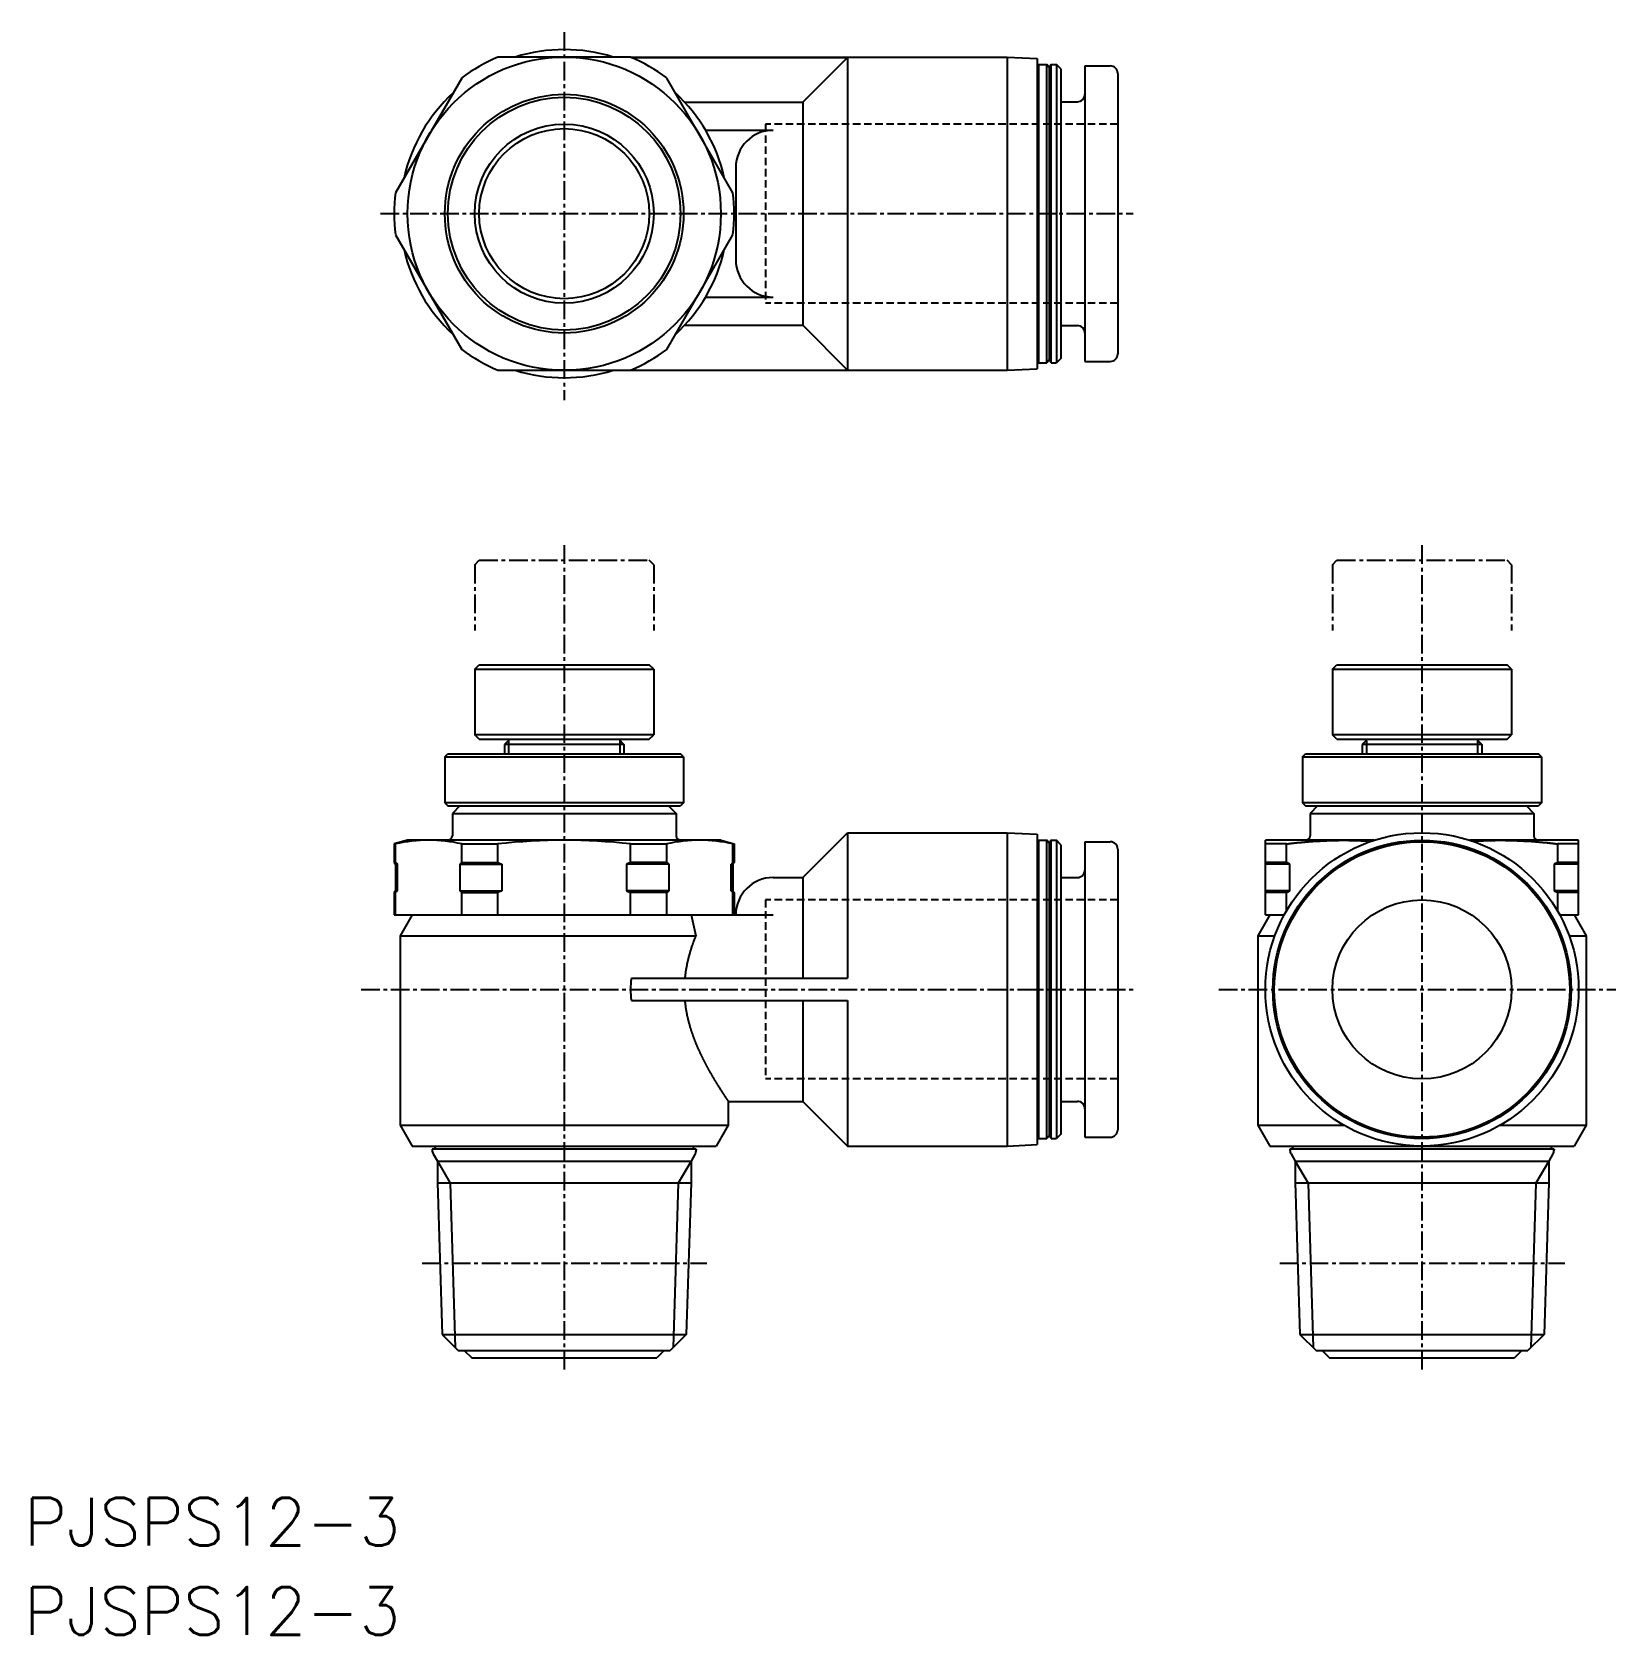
# Model space of a CAD drawing. Extents: x 7 to 113, y -17 to 91.
import ezdxf

# ---------------------------------------------------------------- set-up
doc = ezdxf.new("R2010")
doc.units = 0
doc.linetypes.add('CENTER', pattern=[2, 1.25, -0.25, 0.25, -0.25])
doc.linetypes.add('DASHED', pattern=[0.75, 0.5, -0.25])
doc.layers.get('0').update_dxf_attribs({"linetype": 'CONTINUOUS'})
doc.layers.add('CENTER', color=1, linetype='CENTER')
doc.styles.get("Standard").update_dxf_attribs({"font": 'txt.shx'})

msp = doc.modelspace()

# ---------------------------------------------------------------- texts
at = {"color": 7, "linetype": 'CONTINUOUS'}
for p in [(6.26, -10.74), (6.26, -16.72)]:
    msp.add_text('PJSPS12-3', height=3.2, dxfattribs=at).set_placement(p)

# ---------------------------------------------------------------- linework, layer by layer
at = {"color": 7, "linetype": 'CONTINUOUS'}
for p, q in [((46.92, 89.04), (38.04, 89.04)), ((46.92, 89.04), (72.18, 89.04)), ((46.98, 89.01), (61.48, 89.01)), ((58.48, 86.01), (61.48, 89.01)), ((61.48, 89.01), (61.48, 68.06)), ((72.18, 89.04), (74.18, 88.94)), ((72.18, 89.04), (72.18, 68.04)), ((74.18, 88.94), (74.18, 68.14)), ((74.28, 88.54), (74.18, 88.44)), ((74.28, 88.54), (74.83, 88.54)), ((74.28, 88.54), (74.28, 68.54)), ((74.98, 88.34), (74.83, 88.54)), ((74.83, 68.54), (74.83, 88.54)), ((75.13, 88.54), (74.98, 88.34)), ((74.98, 88.34), (74.98, 68.74)), ((75.13, 88.54), (75.48, 88.54)), ((75.13, 68.54), (75.13, 88.54)), ((75.78, 88.24), (75.48, 88.54)), ((75.48, 88.54), (75.48, 68.54)), ((75.78, 88.24), (75.78, 68.84)), ((77.38, 88.44), (77.38, 68.64)), ((77.38, 88.44), (79.08, 88.44)), ((35.61, 87.63), (31.17, 79.94)), ((53.79, 79.94), (49.35, 87.63)), ((79.58, 87.94), (79.58, 69.14)), ((50.55, 86.01), (58.48, 86.01)), ((58.48, 86.04), (58.48, 71.06)), ((75.78, 86.04), (76.88, 86.04)), ((51.95, 84.13), (56.48, 84.13)), ((53.98, 81.63), (53.98, 75.45)), ((31.17, 77.13), (35.61, 69.44)), ((49.35, 69.44), (53.79, 77.13)), ((51.95, 72.95), (56.48, 72.95)), ((50.55, 71.06), (58.48, 71.06)), ((58.48, 71.06), (61.48, 68.06)), ((75.78, 71.04), (76.88, 71.04)), ((75.78, 68.84), (75.48, 68.54)), ((38.04, 68.04), (46.92, 68.04)), ((46.92, 68.04), (72.18, 68.04)), ((46.98, 68.06), (61.48, 68.06)), ((72.18, 68.04), (74.18, 68.14)), ((74.28, 68.54), (74.18, 68.64)), ((74.28, 68.54), (74.83, 68.54)), ((74.98, 68.74), (74.83, 68.54)), ((75.13, 68.54), (74.98, 68.74)), ((75.13, 68.54), (75.48, 68.54)), ((77.38, 68.64), (79.08, 68.64)), ((36.48, 48.01), (36.78, 48.31)), ((36.48, 48.01), (36.48, 43.61)), ((36.48, 48.01), (48.48, 48.01)), ((36.78, 48.31), (48.18, 48.31)), ((48.48, 48.01), (48.18, 48.31)), ((48.48, 48.01), (48.48, 43.61)), ((93.98, 48.01), (94.28, 48.31)), ((93.98, 48.01), (105.98, 48.01)), ((93.98, 48.01), (93.98, 43.61)), ((94.28, 48.31), (105.68, 48.31)), ((105.98, 48.01), (105.68, 48.31)), ((105.98, 48.01), (105.98, 43.61)), ((48.48, 43.61), (36.48, 43.61)), ((36.78, 43.31), (36.48, 43.61)), ((36.78, 43.31), (48.18, 43.31)), ((38.83, 43.31), (38.48, 42.96)), ((46.13, 43.31), (46.48, 42.96)), ((48.18, 43.31), (48.48, 43.61)), ((94.28, 43.31), (93.98, 43.61)), ((105.98, 43.61), (93.98, 43.61)), ((94.28, 43.31), (105.68, 43.31)), ((96.33, 43.31), (95.98, 42.96)), ((103.63, 43.31), (103.98, 42.96)), ((105.68, 43.31), (105.98, 43.61)), ((34.48, 42.14), (34.68, 42.34)), ((34.48, 42.14), (34.48, 39.04)), ((34.48, 42.14), (50.48, 42.14)), ((34.68, 42.34), (50.28, 42.34)), ((46.48, 42.96), (38.48, 42.96)), ((38.48, 42.96), (38.48, 42.34)), ((46.48, 42.96), (46.48, 42.34)), ((50.48, 42.14), (50.28, 42.34)), ((50.48, 42.14), (50.48, 39.04)), ((91.98, 42.14), (92.18, 42.34)), ((91.98, 42.14), (107.98, 42.14)), ((91.98, 42.14), (91.98, 39.04)), ((92.18, 42.34), (107.78, 42.34)), ((95.98, 42.96), (95.98, 42.34)), ((103.98, 42.96), (95.98, 42.96)), ((103.98, 42.96), (103.98, 42.34)), ((107.98, 42.14), (107.78, 42.34)), ((107.98, 42.14), (107.98, 39.04)), ((50.48, 39.04), (34.48, 39.04)), ((34.48, 39.04), (34.68, 38.84)), ((34.68, 38.84), (50.28, 38.84)), ((35.48, 38.84), (34.98, 38.34)), ((49.48, 38.84), (49.98, 38.34)), ((50.48, 39.04), (50.28, 38.84)), ((91.98, 39.04), (92.18, 38.84)), ((107.98, 39.04), (91.98, 39.04)), ((92.18, 38.84), (107.78, 38.84)), ((92.98, 38.84), (92.48, 38.34)), ((106.98, 38.84), (107.48, 38.34)), ((107.98, 39.04), (107.78, 38.84)), ((34.98, 38.34), (49.98, 38.34)), ((34.98, 38.34), (34.98, 36.84)), ((49.98, 38.34), (49.98, 36.84)), ((92.48, 38.34), (92.48, 36.84)), ((92.48, 38.34), (107.48, 38.34)), ((107.48, 38.34), (107.48, 36.84)), ((31.98, 36.54), (31.08, 36.3)), ((52.98, 36.54), (31.98, 36.54)), ((52.98, 36.54), (53.88, 36.3)), ((58.48, 34.04), (61.48, 37.04)), ((61.48, 37.04), (61.48, 27.29)), ((61.48, 37.04), (72.18, 37.04)), ((72.18, 37.04), (72.18, 16.04)), ((72.18, 37.04), (74.18, 36.94)), ((74.18, 36.94), (74.18, 16.14)), ((74.28, 36.54), (74.18, 36.44)), ((74.28, 36.54), (74.83, 36.54)), ((74.28, 36.54), (74.28, 16.54)), ((74.98, 36.34), (74.83, 36.54)), ((74.83, 16.54), (74.83, 36.54)), ((75.13, 36.54), (74.98, 36.34)), ((75.13, 36.54), (75.48, 36.54)), ((75.13, 16.54), (75.13, 36.54)), ((75.78, 36.24), (75.48, 36.54)), ((75.48, 36.54), (75.48, 16.54)), ((89.48, 31.54), (89.48, 36.54)), ((96.78, 36.54), (89.48, 36.54)), ((110.48, 36.54), (103.18, 36.54)), ((110.48, 31.54), (110.48, 36.54)), ((31.17, 36.3), (31.08, 36.3)), ((31.08, 36.3), (31.08, 35.04)), ((31.17, 35.04), (31.17, 36.3)), ((35.61, 35.04), (35.61, 36.3)), ((35.61, 36.3), (38.04, 36.3)), ((38.04, 35.04), (38.04, 36.3)), ((46.92, 35.04), (46.92, 36.3)), ((46.92, 36.3), (49.35, 36.3)), ((49.35, 35.04), (49.35, 36.3)), ((53.79, 35.04), (53.79, 36.3)), ((53.79, 36.3), (53.88, 36.3)), ((53.88, 36.3), (53.88, 35.04)), ((74.98, 36.34), (74.98, 16.74)), ((75.78, 36.24), (75.78, 16.84)), ((77.38, 36.44), (77.38, 16.64)), ((77.38, 36.44), (79.08, 36.44)), ((79.58, 35.94), (79.58, 17.14)), ((90.89, 36.3), (89.48, 36.3)), ((90.89, 35.04), (90.89, 36.3)), ((109.08, 35.04), (109.08, 36.3)), ((110.48, 36.3), (109.08, 36.3)), ((31.08, 35.04), (31.17, 35.04)), ((31.08, 35.04), (31.18, 34.94)), ((31.17, 35.04), (31.3, 34.94)), ((31.18, 34.94), (31.3, 34.94)), ((31.18, 34.94), (31.18, 33.14)), ((31.3, 33.14), (31.3, 34.94)), ((35.61, 35.04), (35.48, 34.94)), ((35.48, 34.94), (35.48, 33.14)), ((35.48, 34.94), (38.3, 34.94)), ((35.61, 35.04), (38.04, 35.04)), ((38.04, 35.04), (38.3, 34.94)), ((38.3, 34.94), (38.3, 33.14)), ((46.92, 35.04), (46.66, 34.94)), ((46.66, 34.94), (46.66, 33.14)), ((49.49, 34.94), (46.66, 34.94)), ((49.35, 35.04), (46.92, 35.04)), ((49.35, 35.04), (49.49, 34.94)), ((49.49, 34.94), (49.49, 33.14)), ((53.79, 35.04), (53.66, 34.94)), ((53.66, 33.14), (53.66, 34.94)), ((53.78, 34.94), (53.66, 34.94)), ((53.88, 35.04), (53.78, 34.94)), ((53.78, 34.94), (53.78, 33.14)), ((53.88, 35.04), (53.79, 35.04)), ((90.89, 35.04), (89.48, 35.04)), ((91.11, 34.94), (89.48, 34.94)), ((91.11, 34.94), (90.89, 35.04)), ((91.11, 33.14), (91.11, 34.94)), ((109.08, 35.04), (108.85, 34.94)), ((108.85, 34.94), (108.85, 33.14)), ((110.48, 34.94), (108.85, 34.94)), ((110.48, 35.04), (109.08, 35.04)), ((56.48, 34.04), (58.48, 34.04)), ((58.48, 34.04), (58.48, 27.29)), ((75.78, 34.04), (76.88, 34.04)), ((31.18, 33.14), (31.08, 33.04)), ((31.08, 33.04), (31.17, 33.04)), ((31.08, 33.04), (31.08, 31.54)), ((31.17, 33.04), (31.3, 33.14)), ((31.17, 31.54), (31.17, 33.04)), ((31.18, 33.14), (31.3, 33.14)), ((35.48, 33.14), (35.61, 33.04)), ((35.48, 33.14), (38.3, 33.14)), ((35.61, 31.54), (35.61, 33.04)), ((35.61, 33.04), (38.04, 33.04)), ((38.3, 33.14), (38.04, 33.04)), ((38.04, 31.54), (38.04, 33.04)), ((46.66, 33.14), (46.92, 33.04)), ((49.49, 33.14), (46.66, 33.14)), ((46.92, 31.54), (46.92, 33.04)), ((49.35, 33.04), (46.92, 33.04)), ((49.49, 33.14), (49.35, 33.04)), ((49.35, 31.54), (49.35, 33.04)), ((53.79, 33.04), (53.66, 33.14)), ((53.78, 33.14), (53.66, 33.14)), ((53.78, 33.14), (53.88, 33.04)), ((53.79, 31.54), (53.79, 33.04)), ((53.88, 33.04), (53.79, 33.04)), ((53.88, 33.04), (53.88, 31.54)), ((91.11, 33.14), (89.48, 33.14)), ((90.89, 33.04), (89.48, 33.04)), ((90.89, 33.04), (91.11, 33.14)), ((90.89, 31.78), (90.89, 33.04)), ((108.85, 33.14), (109.08, 33.04)), ((110.48, 33.14), (108.85, 33.14)), ((109.08, 31.78), (109.08, 33.04)), ((110.48, 33.04), (109.08, 33.04)), ((31.08, 31.54), (56.48, 31.54)), ((32.29, 31.54), (31.48, 30.14)), ((51, 31.54), (51.3, 30.14)), ((89.79, 31.54), (88.98, 30.14)), ((89.48, 31.54), (90.75, 31.54)), ((109.21, 31.54), (110.48, 31.54)), ((110.17, 31.54), (110.98, 30.14)), ((31.48, 30.14), (31.48, 17.44)), ((31.48, 30.14), (51.3, 30.14)), ((88.98, 30.14), (90.12, 30.14)), ((88.98, 30.14), (88.98, 17.44)), ((109.84, 30.14), (110.98, 30.14)), ((110.98, 30.14), (110.98, 17.44)), ((46.98, 27.29), (61.48, 27.29)), ((46.98, 25.79), (61.48, 25.79)), ((58.48, 25.79), (58.48, 19.04)), ((61.48, 25.79), (61.48, 16.04)), ((53.48, 19.04), (53.48, 17.44)), ((53.48, 19.04), (58.48, 19.04)), ((58.48, 19.04), (61.48, 16.04)), ((75.78, 19.04), (76.88, 19.04)), ((31.48, 17.44), (32.29, 16.04)), ((31.48, 17.44), (53.48, 17.44)), ((53.48, 17.44), (52.67, 16.04)), ((88.98, 17.44), (94.74, 17.44)), ((88.98, 17.44), (89.79, 16.04)), ((105.22, 17.44), (110.98, 17.44)), ((110.98, 17.44), (110.17, 16.04)), ((72.18, 16.04), (74.18, 16.14)), ((74.28, 16.54), (74.18, 16.64)), ((74.28, 16.54), (74.83, 16.54)), ((74.98, 16.74), (74.83, 16.54)), ((75.13, 16.54), (74.98, 16.74)), ((75.13, 16.54), (75.48, 16.54)), ((75.78, 16.84), (75.48, 16.54)), ((77.38, 16.64), (79.08, 16.64)), ((32.29, 16.04), (52.67, 16.04)), ((33.63, 15.84), (33.63, 15.77)), ((51.33, 15.84), (33.63, 15.84)), ((33.7, 15.52), (33.98, 15.04)), ((33.83, 16.04), (33.83, 15.94)), ((51.26, 15.52), (50.98, 15.04)), ((51.13, 16.04), (51.13, 15.94)), ((51.33, 15.84), (51.33, 15.77)), ((61.48, 16.04), (72.18, 16.04)), ((89.79, 16.04), (110.17, 16.04)), ((108.83, 15.84), (91.13, 15.84)), ((91.13, 15.84), (91.13, 15.77)), ((91.2, 15.52), (91.48, 15.04)), ((91.33, 16.04), (91.33, 15.94)), ((108.76, 15.52), (108.48, 15.04)), ((108.63, 16.04), (108.63, 15.94)), ((108.83, 15.84), (108.83, 15.77)), ((33.98, 15.04), (50.98, 15.04)), ((33.98, 15.04), (33.98, 13.6)), ((50.98, 15.04), (50.98, 13.6)), ((91.48, 15.04), (91.48, 13.6)), ((91.48, 15.04), (108.48, 15.04)), ((108.48, 15.04), (108.48, 13.6)), ((33.98, 13.6), (34.3, 3.42)), ((50.98, 13.55), (33.98, 13.55)), ((50.98, 13.6), (50.66, 3.42)), ((91.48, 13.6), (91.8, 3.42)), ((108.48, 13.55), (91.48, 13.55)), ((108.48, 13.6), (108.16, 3.42)), ((34.3, 3.42), (50.66, 3.42)), ((34.3, 3.42), (35.38, 2.34)), ((50.66, 3.42), (49.58, 2.34)), ((91.8, 3.42), (92.88, 2.34)), ((91.8, 3.42), (108.16, 3.42)), ((108.16, 3.42), (107.08, 2.34)), ((35.38, 2.34), (49.58, 2.34)), ((35.78, 2.34), (36.28, 1.84)), ((49.18, 2.34), (48.68, 1.84)), ((92.88, 2.34), (107.08, 2.34)), ((93.28, 2.34), (93.78, 1.84)), ((106.68, 2.34), (106.18, 1.84)), ((36.28, 1.84), (48.68, 1.84)), ((93.78, 1.84), (106.18, 1.84))]:
    msp.add_line(p, q, dxfattribs=at)
at = {"color": 3, "linetype": 'DASHED'}
for p, q in [((55.98, 84.54), (55.98, 72.54)), ((79.58, 84.54), (55.98, 84.54)), ((79.58, 72.54), (55.98, 72.54)), ((55.98, 32.54), (55.98, 20.54)), ((79.58, 32.54), (55.98, 32.54)), ((79.58, 20.54), (55.98, 20.54))]:
    msp.add_line(p, q, dxfattribs=at)
at = {"color": 3, "linetype": 'CONTINUOUS'}
for p, q in [((38.75, 43.21), (38.75, 42.34)), ((46.21, 43.21), (46.21, 42.34)), ((96.25, 43.21), (96.25, 42.34)), ((103.71, 43.21), (103.71, 42.34)), ((33.98, 15.04), (34.84, 13.55)), ((50.98, 15.04), (50.12, 13.55)), ((91.48, 15.04), (92.34, 13.55)), ((108.48, 15.04), (107.62, 13.55)), ((34.84, 13.55), (35.18, 2.54)), ((50.12, 13.55), (49.78, 2.54)), ((92.34, 13.55), (92.68, 2.54)), ((107.62, 13.55), (107.28, 2.54))]:
    msp.add_line(p, q, dxfattribs=at)
at = {"color": 7}
for points in [[(90.89, 36.3, 0), (90.9, 36.3, 0), (90.91, 36.3, 0), (90.92, 36.3, 0), (90.93, 36.3, 0), (90.94, 36.3, 0), (90.95, 36.3, 0), (90.96, 36.3, 0), (90.97, 36.31, 0), (90.98, 36.31, 0), (91, 36.31, 0), (91.01, 36.31, 0), (91.02, 36.31, 0), (91.03, 36.31, 0), (91.04, 36.31, 0), (91.05, 36.32, 0), (91.06, 36.32, 0), (91.07, 36.32, 0), (91.08, 36.32, 0), (91.09, 36.32, 0), (91.1, 36.32, 0), (91.12, 36.32, 0), (91.13, 36.32, 0), (91.14, 36.33, 0), (91.15, 36.33, 0), (91.16, 36.33, 0), (91.17, 36.33, 0), (91.18, 36.33, 0), (91.19, 36.33, 0), (91.2, 36.33, 0), (91.21, 36.33, 0), (91.22, 36.34, 0), (91.24, 36.34, 0), (91.25, 36.34, 0), (91.26, 36.34, 0), (91.27, 36.34, 0), (91.28, 36.34, 0), (91.29, 36.34, 0), (91.3, 36.34, 0), (91.31, 36.34, 0), (91.32, 36.35, 0), (91.33, 36.35, 0), (91.34, 36.35, 0), (91.36, 36.35, 0), (91.37, 36.35, 0), (91.38, 36.35, 0), (91.39, 36.35, 0), (91.4, 36.35, 0), (91.41, 36.36, 0), (91.42, 36.36, 0), (91.43, 36.36, 0), (91.44, 36.36, 0), (91.45, 36.36, 0), (91.46, 36.36, 0), (91.48, 36.36, 0), (91.49, 36.36, 0), (91.5, 36.36, 0), (91.51, 36.37, 0), (91.52, 36.37, 0), (91.53, 36.37, 0), (91.54, 36.37, 0), (91.55, 36.37, 0), (91.56, 36.37, 0), (91.57, 36.37, 0), (91.58, 36.37, 0), (91.6, 36.37, 0), (91.61, 36.38, 0), (91.62, 36.38, 0), (91.63, 36.38, 0), (91.64, 36.38, 0), (91.65, 36.38, 0), (91.66, 36.38, 0), (91.67, 36.38, 0), (91.68, 36.38, 0), (91.69, 36.38, 0), (91.7, 36.39, 0), (91.72, 36.39, 0), (91.73, 36.39, 0), (91.74, 36.39, 0), (91.75, 36.39, 0), (91.76, 36.39, 0), (91.77, 36.39, 0), (91.78, 36.39, 0), (91.79, 36.39, 0), (91.8, 36.39, 0), (91.81, 36.4, 0), (91.83, 36.4, 0), (91.84, 36.4, 0), (91.85, 36.4, 0), (91.86, 36.4, 0), (91.87, 36.4, 0), (91.88, 36.4, 0), (91.89, 36.4, 0), (91.9, 36.4, 0), (91.91, 36.41, 0), (91.92, 36.41, 0), (91.93, 36.41, 0), (91.95, 36.41, 0), (91.96, 36.41, 0), (91.97, 36.41, 0), (91.98, 36.41, 0), (91.99, 36.41, 0), (92, 36.41, 0), (92.01, 36.41, 0), (92.02, 36.41, 0), (92.03, 36.42, 0), (92.04, 36.42, 0), (92.05, 36.42, 0), (92.07, 36.42, 0), (92.08, 36.42, 0), (92.09, 36.42, 0), (92.1, 36.42, 0), (92.11, 36.42, 0), (92.12, 36.42, 0), (92.13, 36.42, 0), (92.14, 36.43, 0), (92.15, 36.43, 0), (92.16, 36.43, 0), (92.18, 36.43, 0), (92.19, 36.43, 0), (92.2, 36.43, 0), (92.21, 36.43, 0), (92.22, 36.43, 0), (92.23, 36.43, 0), (92.24, 36.43, 0), (92.25, 36.43, 0), (92.26, 36.44, 0), (92.27, 36.44, 0), (92.28, 36.44, 0), (92.3, 36.44, 0), (92.31, 36.44, 0), (92.32, 36.44, 0), (92.33, 36.44, 0), (92.34, 36.44, 0), (92.35, 36.44, 0), (92.36, 36.44, 0), (92.37, 36.44, 0), (92.38, 36.44, 0), (92.39, 36.45, 0), (92.41, 36.45, 0), (92.42, 36.45, 0), (92.43, 36.45, 0), (92.44, 36.45, 0), (92.45, 36.45, 0), (92.46, 36.45, 0), (92.47, 36.45, 0), (92.48, 36.45, 0), (92.49, 36.45, 0), (92.5, 36.45, 0), (92.51, 36.45, 0), (92.53, 36.46, 0), (92.54, 36.46, 0), (92.55, 36.46, 0), (92.56, 36.46, 0), (92.57, 36.46, 0), (92.58, 36.46, 0), (92.59, 36.46, 0), (92.6, 36.46, 0), (92.61, 36.46, 0), (92.62, 36.46, 0), (92.64, 36.46, 0), (92.65, 36.46, 0), (92.66, 36.46, 0), (92.67, 36.47, 0), (92.68, 36.47, 0), (92.69, 36.47, 0), (92.7, 36.47, 0), (92.71, 36.47, 0), (92.72, 36.47, 0), (92.73, 36.47, 0), (92.74, 36.47, 0), (92.76, 36.47, 0), (92.77, 36.47, 0), (92.78, 36.47, 0), (92.79, 36.47, 0), (92.8, 36.47, 0), (92.81, 36.48, 0), (92.82, 36.48, 0), (92.83, 36.48, 0), (92.84, 36.48, 0), (92.85, 36.48, 0), (92.87, 36.48, 0), (92.88, 36.48, 0), (92.89, 36.48, 0), (92.9, 36.48, 0), (92.91, 36.48, 0), (92.92, 36.48, 0), (92.93, 36.48, 0), (92.94, 36.48, 0), (92.95, 36.48, 0), (92.96, 36.48, 0), (92.97, 36.48, 0), (92.99, 36.49, 0), (93, 36.49, 0), (93.01, 36.49, 0), (93.02, 36.49, 0), (93.03, 36.49, 0), (93.04, 36.49, 0), (93.05, 36.49, 0), (93.06, 36.49, 0), (93.07, 36.49, 0), (93.08, 36.49, 0), (93.1, 36.49, 0), (93.11, 36.49, 0), (93.12, 36.49, 0), (93.13, 36.49, 0), (93.14, 36.49, 0), (93.15, 36.49, 0), (93.16, 36.5, 0), (93.17, 36.5, 0), (93.18, 36.5, 0), (93.19, 36.5, 0), (93.21, 36.5, 0), (93.22, 36.5, 0), (93.23, 36.5, 0), (93.24, 36.5, 0), (93.25, 36.5, 0), (93.26, 36.5, 0), (93.27, 36.5, 0), (93.28, 36.5, 0), (93.29, 36.5, 0), (93.3, 36.5, 0), (93.31, 36.5, 0), (93.33, 36.5, 0), (93.34, 36.5, 0), (93.35, 36.5, 0), (93.36, 36.51, 0), (93.37, 36.51, 0), (93.38, 36.51, 0), (93.39, 36.51, 0), (93.4, 36.51, 0), (93.41, 36.51, 0), (93.42, 36.51, 0), (93.44, 36.51, 0), (93.45, 36.51, 0), (93.46, 36.51, 0), (93.47, 36.51, 0), (93.48, 36.51, 0), (93.49, 36.51, 0), (93.5, 36.51, 0), (93.51, 36.51, 0), (93.52, 36.51, 0), (93.53, 36.51, 0), (93.55, 36.51, 0), (93.56, 36.51, 0), (93.57, 36.51, 0), (93.58, 36.51, 0), (93.59, 36.51, 0), (93.6, 36.52, 0), (93.61, 36.52, 0), (93.62, 36.52, 0), (93.63, 36.52, 0), (93.64, 36.52, 0), (93.66, 36.52, 0), (93.67, 36.52, 0), (93.68, 36.52, 0), (93.69, 36.52, 0), (93.7, 36.52, 0), (93.71, 36.52, 0), (93.72, 36.52, 0), (93.73, 36.52, 0), (93.74, 36.52, 0), (93.75, 36.52, 0), (93.76, 36.52, 0), (93.78, 36.52, 0), (93.79, 36.52, 0), (93.8, 36.52, 0), (93.81, 36.52, 0), (93.82, 36.52, 0), (93.83, 36.52, 0), (93.84, 36.52, 0), (93.85, 36.52, 0), (93.86, 36.52, 0), (93.87, 36.52, 0), (93.89, 36.52, 0), (93.9, 36.53, 0), (93.91, 36.53, 0), (93.92, 36.53, 0), (93.93, 36.53, 0), (93.94, 36.53, 0), (93.95, 36.53, 0), (93.96, 36.53, 0), (93.97, 36.53, 0), (93.98, 36.53, 0), (94, 36.53, 0), (94.01, 36.53, 0), (94.02, 36.53, 0), (94.03, 36.53, 0), (94.04, 36.53, 0), (94.05, 36.53, 0), (94.06, 36.53, 0), (94.07, 36.53, 0), (94.08, 36.53, 0), (94.09, 36.53, 0), (94.11, 36.53, 0), (94.12, 36.53, 0), (94.13, 36.53, 0), (94.14, 36.53, 0), (94.15, 36.53, 0), (94.16, 36.53, 0), (94.17, 36.53, 0), (94.18, 36.53, 0), (94.19, 36.53, 0), (94.2, 36.53, 0), (94.21, 36.53, 0), (94.23, 36.53, 0), (94.24, 36.53, 0), (94.25, 36.53, 0), (94.26, 36.53, 0), (94.27, 36.53, 0), (94.28, 36.53, 0), (94.29, 36.53, 0), (94.3, 36.53, 0), (94.31, 36.53, 0), (94.32, 36.53, 0), (94.34, 36.53, 0), (94.35, 36.53, 0), (94.36, 36.53, 0), (94.37, 36.53, 0), (94.38, 36.53, 0), (94.39, 36.54, 0), (94.4, 36.54, 0), (94.41, 36.54, 0), (94.42, 36.54, 0), (94.43, 36.54, 0), (94.45, 36.54, 0), (94.46, 36.54, 0), (94.47, 36.54, 0), (94.48, 36.54, 0), (94.49, 36.54, 0), (94.5, 36.54, 0), (94.51, 36.54, 0), (94.52, 36.54, 0), (94.53, 36.54, 0), (94.54, 36.54, 0), (94.56, 36.54, 0), (94.57, 36.54, 0), (94.58, 36.54, 0), (94.59, 36.54, 0), (94.6, 36.54, 0), (94.61, 36.54, 0), (94.62, 36.54, 0), (94.63, 36.54, 0), (94.64, 36.54, 0), (94.65, 36.54, 0), (94.67, 36.54, 0), (94.68, 36.54, 0), (94.69, 36.54, 0), (94.7, 36.54, 0), (94.71, 36.54, 0), (94.72, 36.54, 0), (94.73, 36.54, 0)], [(94.73, 36.54, 0), (94.74, 36.54, 0), (94.75, 36.54, 0), (94.76, 36.54, 0), (94.76, 36.54, 0), (94.77, 36.54, 0), (94.78, 36.54, 0), (94.79, 36.54, 0), (94.8, 36.54, 0), (94.81, 36.54, 0), (94.81, 36.54, 0), (94.82, 36.54, 0), (94.83, 36.54, 0), (94.84, 36.54, 0), (94.85, 36.54, 0), (94.86, 36.54, 0), (94.87, 36.54, 0), (94.87, 36.54, 0), (94.88, 36.54, 0), (94.89, 36.54, 0), (94.9, 36.54, 0), (94.91, 36.54, 0), (94.92, 36.54, 0), (94.92, 36.54, 0), (94.93, 36.54, 0), (94.94, 36.54, 0), (94.95, 36.54, 0), (94.96, 36.54, 0), (94.97, 36.54, 0), (94.97, 36.54, 0), (94.98, 36.54, 0), (94.99, 36.54, 0), (95, 36.54, 0), (95.01, 36.54, 0), (95.02, 36.54, 0), (95.02, 36.54, 0), (95.03, 36.54, 0), (95.04, 36.54, 0), (95.05, 36.54, 0), (95.06, 36.54, 0), (95.07, 36.54, 0), (95.08, 36.53, 0), (95.08, 36.53, 0), (95.09, 36.53, 0), (95.1, 36.53, 0), (95.11, 36.53, 0), (95.12, 36.53, 0), (95.13, 36.53, 0), (95.13, 36.53, 0), (95.14, 36.53, 0), (95.15, 36.53, 0), (95.16, 36.53, 0), (95.17, 36.53, 0), (95.18, 36.53, 0), (95.18, 36.53, 0), (95.19, 36.53, 0), (95.2, 36.53, 0), (95.21, 36.53, 0), (95.22, 36.53, 0), (95.23, 36.53, 0), (95.23, 36.53, 0), (95.24, 36.53, 0), (95.25, 36.53, 0), (95.26, 36.53, 0), (95.27, 36.53, 0), (95.28, 36.53, 0), (95.28, 36.53, 0), (95.29, 36.53, 0), (95.3, 36.53, 0), (95.31, 36.53, 0), (95.32, 36.53, 0), (95.33, 36.53, 0), (95.34, 36.53, 0), (95.34, 36.53, 0), (95.35, 36.53, 0), (95.36, 36.53, 0), (95.37, 36.53, 0), (95.38, 36.53, 0), (95.39, 36.53, 0), (95.39, 36.53, 0), (95.4, 36.53, 0), (95.41, 36.53, 0), (95.42, 36.53, 0), (95.43, 36.53, 0), (95.44, 36.53, 0), (95.44, 36.53, 0), (95.45, 36.53, 0), (95.46, 36.53, 0), (95.47, 36.53, 0), (95.48, 36.53, 0), (95.49, 36.53, 0), (95.49, 36.53, 0), (95.5, 36.53, 0), (95.51, 36.53, 0), (95.52, 36.53, 0), (95.53, 36.53, 0), (95.54, 36.53, 0), (95.54, 36.53, 0), (95.55, 36.53, 0), (95.56, 36.53, 0), (95.57, 36.53, 0), (95.58, 36.52, 0), (95.59, 36.52, 0), (95.6, 36.52, 0), (95.6, 36.52, 0), (95.61, 36.52, 0), (95.62, 36.52, 0), (95.63, 36.52, 0), (95.64, 36.52, 0), (95.65, 36.52, 0), (95.65, 36.52, 0), (95.66, 36.52, 0), (95.67, 36.52, 0), (95.68, 36.52, 0), (95.69, 36.52, 0), (95.7, 36.52, 0), (95.7, 36.52, 0), (95.71, 36.52, 0), (95.72, 36.52, 0), (95.73, 36.52, 0), (95.74, 36.52, 0), (95.75, 36.52, 0), (95.75, 36.52, 0), (95.76, 36.52, 0), (95.77, 36.52, 0), (95.78, 36.52, 0), (95.79, 36.52, 0), (95.8, 36.52, 0), (95.8, 36.52, 0), (95.81, 36.52, 0), (95.82, 36.52, 0), (95.83, 36.52, 0), (95.84, 36.52, 0), (95.85, 36.52, 0), (95.86, 36.52, 0), (95.86, 36.52, 0), (95.87, 36.52, 0), (95.88, 36.51, 0), (95.89, 36.51, 0), (95.9, 36.51, 0), (95.91, 36.51, 0), (95.91, 36.51, 0), (95.92, 36.51, 0), (95.93, 36.51, 0), (95.94, 36.51, 0), (95.95, 36.51, 0), (95.96, 36.51, 0), (95.96, 36.51, 0), (95.97, 36.51, 0), (95.98, 36.51, 0), (95.99, 36.51, 0), (96, 36.51, 0), (96.01, 36.51, 0), (96.01, 36.51, 0), (96.02, 36.51, 0), (96.03, 36.51, 0), (96.04, 36.51, 0), (96.05, 36.51, 0), (96.06, 36.51, 0), (96.06, 36.51, 0), (96.07, 36.51, 0), (96.08, 36.51, 0), (96.09, 36.51, 0), (96.1, 36.51, 0), (96.11, 36.51, 0), (96.12, 36.5, 0), (96.12, 36.5, 0), (96.13, 36.5, 0), (96.14, 36.5, 0), (96.15, 36.5, 0), (96.16, 36.5, 0), (96.17, 36.5, 0), (96.17, 36.5, 0), (96.18, 36.5, 0), (96.19, 36.5, 0), (96.2, 36.5, 0), (96.21, 36.5, 0), (96.22, 36.5, 0), (96.22, 36.5, 0), (96.23, 36.5, 0), (96.24, 36.5, 0), (96.25, 36.5, 0), (96.26, 36.5, 0), (96.27, 36.5, 0), (96.27, 36.5, 0), (96.28, 36.5, 0), (96.29, 36.5, 0), (96.3, 36.5, 0), (96.31, 36.49, 0), (96.32, 36.49, 0), (96.32, 36.49, 0), (96.33, 36.49, 0), (96.34, 36.49, 0), (96.35, 36.49, 0), (96.36, 36.49, 0), (96.37, 36.49, 0), (96.37, 36.49, 0), (96.38, 36.49, 0), (96.39, 36.49, 0), (96.4, 36.49, 0), (96.41, 36.49, 0), (96.42, 36.49, 0), (96.43, 36.49, 0), (96.43, 36.49, 0), (96.44, 36.49, 0), (96.45, 36.49, 0), (96.46, 36.49, 0), (96.47, 36.49, 0), (96.48, 36.49, 0), (96.48, 36.49, 0), (96.49, 36.48, 0), (96.5, 36.48, 0), (96.51, 36.48, 0), (96.52, 36.48, 0), (96.53, 36.48, 0), (96.53, 36.48, 0), (96.54, 36.48, 0), (96.55, 36.48, 0), (96.56, 36.48, 0), (96.57, 36.48, 0), (96.58, 36.48, 0), (96.58, 36.48, 0), (96.59, 36.48, 0), (96.6, 36.48, 0)], [(103.36, 36.48, 0), (103.37, 36.48, 0), (103.38, 36.48, 0), (103.39, 36.48, 0), (103.39, 36.48, 0), (103.4, 36.48, 0), (103.41, 36.48, 0), (103.42, 36.48, 0), (103.43, 36.48, 0), (103.44, 36.48, 0), (103.44, 36.48, 0), (103.45, 36.48, 0), (103.46, 36.48, 0), (103.47, 36.48, 0), (103.48, 36.49, 0), (103.49, 36.49, 0), (103.5, 36.49, 0), (103.5, 36.49, 0), (103.51, 36.49, 0), (103.52, 36.49, 0), (103.53, 36.49, 0), (103.54, 36.49, 0), (103.55, 36.49, 0), (103.55, 36.49, 0), (103.56, 36.49, 0), (103.57, 36.49, 0), (103.58, 36.49, 0), (103.59, 36.49, 0), (103.6, 36.49, 0), (103.6, 36.49, 0), (103.61, 36.49, 0), (103.62, 36.49, 0), (103.63, 36.49, 0), (103.64, 36.49, 0), (103.65, 36.49, 0), (103.65, 36.49, 0), (103.66, 36.5, 0), (103.67, 36.5, 0), (103.68, 36.5, 0), (103.69, 36.5, 0), (103.7, 36.5, 0), (103.7, 36.5, 0), (103.71, 36.5, 0), (103.72, 36.5, 0), (103.73, 36.5, 0), (103.74, 36.5, 0), (103.75, 36.5, 0), (103.75, 36.5, 0), (103.76, 36.5, 0), (103.77, 36.5, 0), (103.78, 36.5, 0), (103.79, 36.5, 0), (103.8, 36.5, 0), (103.81, 36.5, 0), (103.81, 36.5, 0), (103.82, 36.5, 0), (103.83, 36.5, 0), (103.84, 36.5, 0), (103.85, 36.5, 0), (103.86, 36.51, 0), (103.86, 36.51, 0), (103.87, 36.51, 0), (103.88, 36.51, 0), (103.89, 36.51, 0), (103.9, 36.51, 0), (103.91, 36.51, 0), (103.91, 36.51, 0), (103.92, 36.51, 0), (103.93, 36.51, 0), (103.94, 36.51, 0), (103.95, 36.51, 0), (103.96, 36.51, 0), (103.96, 36.51, 0), (103.97, 36.51, 0), (103.98, 36.51, 0), (103.99, 36.51, 0), (104, 36.51, 0), (104.01, 36.51, 0), (104.02, 36.51, 0), (104.02, 36.51, 0), (104.03, 36.51, 0), (104.04, 36.51, 0), (104.05, 36.51, 0), (104.06, 36.51, 0), (104.06, 36.51, 0), (104.07, 36.51, 0), (104.08, 36.51, 0), (104.09, 36.52, 0), (104.1, 36.52, 0), (104.11, 36.52, 0), (104.11, 36.52, 0), (104.12, 36.52, 0), (104.13, 36.52, 0), (104.14, 36.52, 0), (104.15, 36.52, 0), (104.16, 36.52, 0), (104.17, 36.52, 0), (104.17, 36.52, 0), (104.18, 36.52, 0), (104.19, 36.52, 0), (104.2, 36.52, 0), (104.21, 36.52, 0), (104.22, 36.52, 0), (104.22, 36.52, 0), (104.23, 36.52, 0), (104.24, 36.52, 0), (104.25, 36.52, 0), (104.26, 36.52, 0), (104.27, 36.52, 0), (104.28, 36.52, 0), (104.28, 36.52, 0), (104.29, 36.52, 0), (104.3, 36.52, 0), (104.31, 36.52, 0), (104.32, 36.52, 0), (104.33, 36.52, 0), (104.33, 36.52, 0), (104.34, 36.52, 0), (104.35, 36.52, 0), (104.36, 36.52, 0), (104.37, 36.52, 0), (104.38, 36.52, 0), (104.38, 36.52, 0), (104.39, 36.53, 0), (104.4, 36.53, 0), (104.41, 36.53, 0), (104.42, 36.53, 0), (104.43, 36.53, 0), (104.43, 36.53, 0), (104.44, 36.53, 0), (104.45, 36.53, 0), (104.46, 36.53, 0), (104.47, 36.53, 0), (104.48, 36.53, 0), (104.48, 36.53, 0), (104.49, 36.53, 0), (104.5, 36.53, 0), (104.51, 36.53, 0), (104.52, 36.53, 0), (104.53, 36.53, 0), (104.53, 36.53, 0), (104.54, 36.53, 0), (104.55, 36.53, 0), (104.56, 36.53, 0), (104.57, 36.53, 0), (104.58, 36.53, 0), (104.58, 36.53, 0), (104.59, 36.53, 0), (104.6, 36.53, 0), (104.61, 36.53, 0), (104.62, 36.53, 0), (104.63, 36.53, 0), (104.64, 36.53, 0), (104.64, 36.53, 0), (104.65, 36.53, 0), (104.66, 36.53, 0), (104.67, 36.53, 0), (104.68, 36.53, 0), (104.69, 36.53, 0), (104.69, 36.53, 0), (104.7, 36.53, 0), (104.71, 36.53, 0), (104.72, 36.53, 0), (104.73, 36.53, 0), (104.74, 36.53, 0), (104.74, 36.53, 0), (104.75, 36.53, 0), (104.76, 36.53, 0), (104.77, 36.53, 0), (104.78, 36.53, 0), (104.79, 36.53, 0), (104.8, 36.53, 0), (104.8, 36.53, 0), (104.81, 36.53, 0), (104.82, 36.53, 0), (104.83, 36.53, 0), (104.84, 36.53, 0), (104.84, 36.53, 0), (104.85, 36.53, 0), (104.86, 36.53, 0), (104.87, 36.53, 0), (104.88, 36.53, 0), (104.89, 36.53, 0), (104.89, 36.54, 0), (104.9, 36.54, 0), (104.91, 36.54, 0), (104.92, 36.54, 0), (104.93, 36.54, 0), (104.94, 36.54, 0), (104.95, 36.54, 0), (104.95, 36.54, 0), (104.96, 36.54, 0), (104.97, 36.54, 0), (104.98, 36.54, 0), (104.99, 36.54, 0), (105, 36.54, 0), (105, 36.54, 0), (105.01, 36.54, 0), (105.02, 36.54, 0), (105.03, 36.54, 0), (105.04, 36.54, 0), (105.05, 36.54, 0), (105.06, 36.54, 0), (105.06, 36.54, 0), (105.07, 36.54, 0), (105.08, 36.54, 0), (105.09, 36.54, 0), (105.1, 36.54, 0), (105.11, 36.54, 0), (105.11, 36.54, 0), (105.12, 36.54, 0), (105.13, 36.54, 0), (105.14, 36.54, 0), (105.15, 36.54, 0), (105.16, 36.54, 0), (105.16, 36.54, 0), (105.17, 36.54, 0), (105.18, 36.54, 0), (105.19, 36.54, 0), (105.2, 36.54, 0), (105.21, 36.54, 0), (105.21, 36.54, 0), (105.22, 36.54, 0), (105.23, 36.54, 0)], [(105.23, 36.54, 0), (105.24, 36.54, 0), (105.25, 36.54, 0), (105.26, 36.54, 0), (105.28, 36.54, 0), (105.29, 36.54, 0), (105.3, 36.54, 0), (105.31, 36.54, 0), (105.32, 36.54, 0), (105.33, 36.54, 0), (105.34, 36.54, 0), (105.35, 36.54, 0), (105.36, 36.54, 0), (105.37, 36.54, 0), (105.39, 36.54, 0), (105.4, 36.54, 0), (105.41, 36.54, 0), (105.42, 36.54, 0), (105.43, 36.54, 0), (105.44, 36.54, 0), (105.45, 36.54, 0), (105.46, 36.54, 0), (105.47, 36.54, 0), (105.48, 36.54, 0), (105.5, 36.54, 0), (105.51, 36.54, 0), (105.52, 36.54, 0), (105.53, 36.54, 0), (105.54, 36.54, 0), (105.55, 36.54, 0), (105.56, 36.54, 0), (105.57, 36.54, 0), (105.58, 36.53, 0), (105.59, 36.53, 0), (105.6, 36.53, 0), (105.61, 36.53, 0), (105.63, 36.53, 0), (105.64, 36.53, 0), (105.65, 36.53, 0), (105.66, 36.53, 0), (105.67, 36.53, 0), (105.68, 36.53, 0), (105.69, 36.53, 0), (105.7, 36.53, 0), (105.71, 36.53, 0), (105.72, 36.53, 0), (105.74, 36.53, 0), (105.75, 36.53, 0), (105.76, 36.53, 0), (105.77, 36.53, 0), (105.78, 36.53, 0), (105.79, 36.53, 0), (105.8, 36.53, 0), (105.81, 36.53, 0), (105.82, 36.53, 0), (105.83, 36.53, 0), (105.85, 36.53, 0), (105.86, 36.53, 0), (105.87, 36.53, 0), (105.88, 36.53, 0), (105.89, 36.53, 0), (105.9, 36.53, 0), (105.91, 36.53, 0), (105.92, 36.53, 0), (105.93, 36.53, 0), (105.94, 36.53, 0), (105.96, 36.53, 0), (105.97, 36.53, 0), (105.98, 36.53, 0), (105.99, 36.53, 0), (106, 36.53, 0), (106.01, 36.53, 0), (106.02, 36.53, 0), (106.03, 36.53, 0), (106.04, 36.53, 0), (106.06, 36.53, 0), (106.07, 36.53, 0), (106.08, 36.52, 0), (106.09, 36.52, 0), (106.1, 36.52, 0), (106.11, 36.52, 0), (106.12, 36.52, 0), (106.13, 36.52, 0), (106.14, 36.52, 0), (106.15, 36.52, 0), (106.16, 36.52, 0), (106.17, 36.52, 0), (106.19, 36.52, 0), (106.2, 36.52, 0), (106.21, 36.52, 0), (106.22, 36.52, 0), (106.23, 36.52, 0), (106.24, 36.52, 0), (106.25, 36.52, 0), (106.26, 36.52, 0), (106.27, 36.52, 0), (106.28, 36.52, 0), (106.3, 36.52, 0), (106.31, 36.52, 0), (106.32, 36.52, 0), (106.33, 36.52, 0), (106.34, 36.52, 0), (106.35, 36.52, 0), (106.36, 36.52, 0), (106.37, 36.51, 0), (106.38, 36.51, 0), (106.39, 36.51, 0), (106.41, 36.51, 0), (106.42, 36.51, 0), (106.43, 36.51, 0), (106.44, 36.51, 0), (106.45, 36.51, 0), (106.46, 36.51, 0), (106.47, 36.51, 0), (106.48, 36.51, 0), (106.49, 36.51, 0), (106.5, 36.51, 0), (106.52, 36.51, 0), (106.53, 36.51, 0), (106.54, 36.51, 0), (106.55, 36.51, 0), (106.56, 36.51, 0), (106.57, 36.51, 0), (106.58, 36.51, 0), (106.59, 36.51, 0), (106.6, 36.51, 0), (106.61, 36.5, 0), (106.62, 36.5, 0), (106.64, 36.5, 0), (106.65, 36.5, 0), (106.66, 36.5, 0), (106.67, 36.5, 0), (106.68, 36.5, 0), (106.69, 36.5, 0), (106.7, 36.5, 0), (106.71, 36.5, 0), (106.72, 36.5, 0), (106.73, 36.5, 0), (106.75, 36.5, 0), (106.76, 36.5, 0), (106.77, 36.5, 0), (106.78, 36.5, 0), (106.79, 36.5, 0), (106.8, 36.5, 0), (106.81, 36.49, 0), (106.82, 36.49, 0), (106.83, 36.49, 0), (106.84, 36.49, 0), (106.86, 36.49, 0), (106.87, 36.49, 0), (106.88, 36.49, 0), (106.89, 36.49, 0), (106.9, 36.49, 0), (106.91, 36.49, 0), (106.92, 36.49, 0), (106.93, 36.49, 0), (106.94, 36.49, 0), (106.95, 36.49, 0), (106.97, 36.49, 0), (106.98, 36.49, 0), (106.99, 36.48, 0), (107, 36.48, 0), (107.01, 36.48, 0), (107.02, 36.48, 0), (107.03, 36.48, 0), (107.04, 36.48, 0), (107.05, 36.48, 0), (107.06, 36.48, 0), (107.08, 36.48, 0), (107.09, 36.48, 0), (107.1, 36.48, 0), (107.11, 36.48, 0), (107.12, 36.48, 0), (107.13, 36.48, 0), (107.14, 36.48, 0), (107.15, 36.48, 0), (107.16, 36.47, 0), (107.17, 36.47, 0), (107.18, 36.47, 0), (107.19, 36.47, 0), (107.21, 36.47, 0), (107.22, 36.47, 0), (107.23, 36.47, 0), (107.24, 36.47, 0), (107.25, 36.47, 0), (107.26, 36.47, 0), (107.27, 36.47, 0), (107.28, 36.47, 0), (107.29, 36.47, 0), (107.31, 36.46, 0), (107.32, 36.46, 0), (107.33, 36.46, 0), (107.34, 36.46, 0), (107.35, 36.46, 0), (107.36, 36.46, 0), (107.37, 36.46, 0), (107.38, 36.46, 0), (107.39, 36.46, 0), (107.4, 36.46, 0), (107.42, 36.46, 0), (107.42, 36.46, 0), (107.44, 36.46, 0), (107.45, 36.45, 0), (107.46, 36.45, 0), (107.47, 36.45, 0), (107.48, 36.45, 0), (107.49, 36.45, 0), (107.5, 36.45, 0), (107.51, 36.45, 0), (107.52, 36.45, 0), (107.53, 36.45, 0), (107.55, 36.45, 0), (107.56, 36.45, 0), (107.57, 36.45, 0), (107.58, 36.44, 0), (107.59, 36.44, 0), (107.6, 36.44, 0), (107.61, 36.44, 0), (107.62, 36.44, 0), (107.63, 36.44, 0), (107.64, 36.44, 0), (107.66, 36.44, 0), (107.67, 36.44, 0), (107.68, 36.44, 0), (107.69, 36.44, 0), (107.7, 36.44, 0), (107.71, 36.43, 0), (107.72, 36.43, 0), (107.73, 36.43, 0), (107.74, 36.43, 0), (107.75, 36.43, 0), (107.77, 36.43, 0), (107.78, 36.43, 0), (107.79, 36.43, 0), (107.8, 36.43, 0), (107.81, 36.43, 0), (107.82, 36.43, 0), (107.83, 36.42, 0), (107.84, 36.42, 0), (107.85, 36.42, 0), (107.86, 36.42, 0), (107.87, 36.42, 0), (107.89, 36.42, 0), (107.9, 36.42, 0), (107.91, 36.42, 0), (107.92, 36.42, 0), (107.93, 36.42, 0), (107.94, 36.41, 0), (107.95, 36.41, 0), (107.96, 36.41, 0), (107.97, 36.41, 0), (107.98, 36.41, 0), (108, 36.41, 0), (108.01, 36.41, 0), (108.02, 36.41, 0), (108.03, 36.41, 0), (108.04, 36.41, 0), (108.05, 36.41, 0), (108.06, 36.4, 0), (108.07, 36.4, 0), (108.08, 36.4, 0), (108.09, 36.4, 0), (108.1, 36.4, 0), (108.11, 36.4, 0), (108.13, 36.4, 0), (108.14, 36.4, 0), (108.15, 36.4, 0), (108.16, 36.39, 0), (108.17, 36.39, 0), (108.18, 36.39, 0), (108.19, 36.39, 0), (108.2, 36.39, 0), (108.21, 36.39, 0), (108.22, 36.39, 0), (108.23, 36.39, 0), (108.25, 36.39, 0), (108.26, 36.39, 0), (108.27, 36.38, 0), (108.28, 36.38, 0), (108.29, 36.38, 0), (108.3, 36.38, 0), (108.31, 36.38, 0), (108.32, 36.38, 0), (108.33, 36.38, 0), (108.34, 36.38, 0), (108.36, 36.38, 0), (108.37, 36.37, 0), (108.38, 36.37, 0), (108.39, 36.37, 0), (108.4, 36.37, 0), (108.41, 36.37, 0), (108.42, 36.37, 0), (108.43, 36.37, 0), (108.44, 36.37, 0), (108.45, 36.37, 0), (108.47, 36.36, 0), (108.48, 36.36, 0), (108.49, 36.36, 0), (108.5, 36.36, 0), (108.51, 36.36, 0), (108.52, 36.36, 0), (108.53, 36.36, 0), (108.54, 36.36, 0), (108.55, 36.36, 0), (108.56, 36.35, 0), (108.57, 36.35, 0), (108.58, 36.35, 0), (108.6, 36.35, 0), (108.61, 36.35, 0), (108.62, 36.35, 0), (108.63, 36.35, 0), (108.64, 36.35, 0), (108.65, 36.34, 0), (108.66, 36.34, 0), (108.67, 36.34, 0), (108.68, 36.34, 0), (108.69, 36.34, 0), (108.7, 36.34, 0), (108.72, 36.34, 0), (108.73, 36.34, 0), (108.74, 36.34, 0), (108.75, 36.33, 0), (108.76, 36.33, 0), (108.77, 36.33, 0), (108.78, 36.33, 0), (108.79, 36.33, 0), (108.8, 36.33, 0), (108.81, 36.33, 0), (108.83, 36.33, 0), (108.84, 36.32, 0), (108.85, 36.32, 0), (108.86, 36.32, 0), (108.87, 36.32, 0), (108.88, 36.32, 0), (108.89, 36.32, 0), (108.9, 36.32, 0), (108.91, 36.32, 0), (108.92, 36.31, 0), (108.93, 36.31, 0), (108.94, 36.31, 0), (108.96, 36.31, 0), (108.97, 36.31, 0), (108.98, 36.31, 0), (108.99, 36.31, 0), (109, 36.3, 0), (109.01, 36.3, 0), (109.02, 36.3, 0), (109.03, 36.3, 0), (109.04, 36.3, 0), (109.05, 36.3, 0), (109.06, 36.3, 0), (109.08, 36.3, 0)], [(51.3, 30.14, 0), (51.29, 30.12, 0), (51.28, 30.1, 0), (51.27, 30.09, 0), (51.27, 30.07, 0), (51.26, 30.05, 0), (51.25, 30.03, 0), (51.25, 30.02, 0), (51.24, 30, 0), (51.23, 29.98, 0), (51.23, 29.96, 0), (51.22, 29.95, 0), (51.21, 29.93, 0), (51.21, 29.91, 0), (51.2, 29.9, 0), (51.19, 29.88, 0), (51.19, 29.86, 0), (51.18, 29.84, 0), (51.17, 29.83, 0), (51.17, 29.81, 0), (51.16, 29.79, 0), (51.15, 29.77, 0), (51.15, 29.76, 0), (51.14, 29.74, 0), (51.13, 29.72, 0), (51.13, 29.7, 0), (51.12, 29.69, 0), (51.12, 29.67, 0), (51.11, 29.65, 0), (51.1, 29.63, 0), (51.1, 29.62, 0), (51.09, 29.6, 0), (51.08, 29.58, 0), (51.08, 29.57, 0), (51.07, 29.55, 0), (51.07, 29.53, 0), (51.06, 29.51, 0), (51.05, 29.49, 0), (51.05, 29.48, 0), (51.04, 29.46, 0), (51.04, 29.44, 0), (51.03, 29.42, 0), (51.02, 29.41, 0), (51.02, 29.39, 0), (51.01, 29.37, 0), (51.01, 29.35, 0), (51, 29.34, 0), (50.99, 29.32, 0), (50.99, 29.3, 0), (50.98, 29.28, 0), (50.98, 29.27, 0), (50.97, 29.25, 0), (50.97, 29.23, 0), (50.96, 29.21, 0), (50.96, 29.2, 0), (50.95, 29.18, 0), (50.94, 29.16, 0), (50.94, 29.14, 0), (50.93, 29.12, 0), (50.93, 29.11, 0), (50.92, 29.09, 0), (50.92, 29.07, 0), (50.91, 29.05, 0), (50.91, 29.03, 0), (50.9, 29.02, 0), (50.9, 29, 0), (50.89, 28.98, 0), (50.89, 28.96, 0), (50.88, 28.95, 0), (50.88, 28.93, 0), (50.87, 28.91, 0), (50.87, 28.89, 0), (50.86, 28.87, 0), (50.86, 28.86, 0), (50.85, 28.84, 0), (50.85, 28.82, 0), (50.84, 28.8, 0), (50.84, 28.78, 0), (50.83, 28.77, 0), (50.83, 28.75, 0), (50.82, 28.73, 0), (50.82, 28.71, 0), (50.81, 28.69, 0), (50.81, 28.68, 0), (50.8, 28.66, 0), (50.8, 28.64, 0), (50.79, 28.62, 0), (50.79, 28.6, 0), (50.79, 28.59, 0), (50.78, 28.57, 0), (50.78, 28.55, 0), (50.77, 28.53, 0), (50.77, 28.51, 0), (50.76, 28.5, 0), (50.76, 28.48, 0), (50.76, 28.46, 0), (50.75, 28.44, 0), (50.75, 28.42, 0), (50.74, 28.41, 0), (50.74, 28.39, 0), (50.74, 28.37, 0), (50.73, 28.35, 0), (50.73, 28.33, 0), (50.72, 28.31, 0), (50.72, 28.3, 0), (50.72, 28.28, 0), (50.71, 28.26, 0), (50.71, 28.24, 0), (50.7, 28.22, 0), (50.7, 28.2, 0), (50.7, 28.19, 0), (50.69, 28.17, 0), (50.69, 28.15, 0), (50.69, 28.13, 0), (50.68, 28.11, 0), (50.68, 28.1, 0), (50.68, 28.08, 0), (50.67, 28.06, 0), (50.67, 28.04, 0), (50.67, 28.02, 0), (50.66, 28, 0), (50.66, 27.99, 0), (50.66, 27.97, 0), (50.65, 27.95, 0), (50.65, 27.93, 0), (50.65, 27.91, 0), (50.64, 27.89, 0), (50.64, 27.88, 0), (50.64, 27.86, 0), (50.63, 27.84, 0), (50.63, 27.82, 0), (50.63, 27.8, 0), (50.63, 27.78, 0), (50.62, 27.77, 0), (50.62, 27.75, 0), (50.62, 27.73, 0), (50.61, 27.71, 0), (50.61, 27.69, 0), (50.61, 27.67, 0), (50.61, 27.66, 0), (50.6, 27.64, 0), (50.6, 27.62, 0), (50.6, 27.6, 0), (50.6, 27.58, 0), (50.59, 27.56, 0), (50.59, 27.55, 0), (50.59, 27.53, 0), (50.59, 27.51, 0), (50.59, 27.49, 0), (50.58, 27.47, 0), (50.58, 27.45, 0), (50.58, 27.43, 0), (50.58, 27.42, 0), (50.58, 27.4, 0), (50.57, 27.38, 0), (50.57, 27.36, 0), (50.57, 27.34, 0), (50.57, 27.32, 0), (50.57, 27.31, 0), (50.56, 27.29, 0)], [(50.56, 25.79, 0), (50.57, 25.77, 0), (50.57, 25.74, 0), (50.57, 25.72, 0), (50.57, 25.7, 0), (50.57, 25.68, 0), (50.58, 25.66, 0), (50.58, 25.64, 0), (50.58, 25.62, 0), (50.58, 25.6, 0), (50.59, 25.58, 0), (50.59, 25.56, 0), (50.59, 25.53, 0), (50.59, 25.51, 0), (50.6, 25.49, 0), (50.6, 25.47, 0), (50.6, 25.45, 0), (50.61, 25.43, 0), (50.61, 25.41, 0), (50.61, 25.39, 0), (50.61, 25.37, 0), (50.62, 25.35, 0), (50.62, 25.32, 0), (50.62, 25.3, 0), (50.63, 25.28, 0), (50.63, 25.26, 0), (50.63, 25.24, 0), (50.64, 25.22, 0), (50.64, 25.2, 0), (50.64, 25.18, 0), (50.65, 25.16, 0), (50.65, 25.14, 0), (50.65, 25.12, 0), (50.66, 25.09, 0), (50.66, 25.07, 0), (50.67, 25.05, 0), (50.67, 25.03, 0), (50.67, 25.01, 0), (50.68, 24.99, 0), (50.68, 24.97, 0), (50.68, 24.95, 0), (50.69, 24.93, 0), (50.69, 24.91, 0), (50.7, 24.89, 0), (50.7, 24.87, 0), (50.71, 24.84, 0), (50.71, 24.82, 0), (50.71, 24.8, 0), (50.72, 24.78, 0), (50.72, 24.76, 0), (50.73, 24.74, 0), (50.73, 24.72, 0), (50.74, 24.7, 0), (50.74, 24.68, 0), (50.75, 24.66, 0), (50.75, 24.64, 0), (50.76, 24.62, 0), (50.76, 24.6, 0), (50.76, 24.58, 0), (50.77, 24.55, 0), (50.77, 24.53, 0), (50.78, 24.51, 0), (50.78, 24.49, 0), (50.79, 24.47, 0), (50.79, 24.45, 0), (50.8, 24.43, 0), (50.81, 24.41, 0), (50.81, 24.39, 0), (50.82, 24.37, 0), (50.82, 24.35, 0), (50.83, 24.33, 0), (50.83, 24.31, 0), (50.84, 24.29, 0), (50.84, 24.27, 0), (50.85, 24.25, 0), (50.85, 24.23, 0), (50.86, 24.21, 0), (50.87, 24.19, 0), (50.87, 24.16, 0), (50.88, 24.14, 0), (50.88, 24.12, 0), (50.89, 24.1, 0), (50.89, 24.08, 0), (50.9, 24.06, 0), (50.91, 24.04, 0), (50.91, 24.02, 0), (50.92, 24, 0), (50.92, 23.98, 0), (50.93, 23.96, 0), (50.94, 23.94, 0), (50.94, 23.92, 0), (50.95, 23.9, 0), (50.96, 23.88, 0), (50.96, 23.86, 0), (50.97, 23.84, 0), (50.97, 23.82, 0), (50.98, 23.8, 0), (50.99, 23.78, 0), (50.99, 23.76, 0), (51, 23.74, 0), (51.01, 23.72, 0), (51.01, 23.7, 0), (51.02, 23.68, 0), (51.03, 23.66, 0), (51.03, 23.64, 0), (51.04, 23.62, 0), (51.05, 23.6, 0), (51.05, 23.58, 0), (51.06, 23.56, 0), (51.07, 23.54, 0), (51.07, 23.52, 0), (51.08, 23.5, 0), (51.09, 23.48, 0), (51.1, 23.46, 0), (51.1, 23.44, 0), (51.11, 23.42, 0), (51.12, 23.4, 0), (51.12, 23.38, 0), (51.13, 23.36, 0), (51.14, 23.34, 0), (51.15, 23.32, 0), (51.15, 23.3, 0), (51.16, 23.28, 0), (51.17, 23.26, 0), (51.18, 23.24, 0), (51.18, 23.22, 0), (51.19, 23.2, 0), (51.2, 23.18, 0), (51.21, 23.16, 0), (51.21, 23.14, 0), (51.22, 23.12, 0), (51.23, 23.1, 0), (51.24, 23.08, 0), (51.25, 23.06, 0), (51.25, 23.04, 0), (51.26, 23.02, 0), (51.27, 23, 0), (51.28, 22.98, 0), (51.28, 22.96, 0), (51.29, 22.94, 0), (51.3, 22.92, 0), (51.31, 22.9, 0), (51.32, 22.89, 0), (51.33, 22.87, 0), (51.33, 22.85, 0), (51.34, 22.83, 0), (51.35, 22.81, 0), (51.36, 22.79, 0), (51.37, 22.77, 0), (51.37, 22.75, 0), (51.38, 22.73, 0), (51.39, 22.71, 0), (51.4, 22.69, 0), (51.41, 22.67, 0), (51.42, 22.65, 0), (51.42, 22.63, 0), (51.43, 22.61, 0), (51.44, 22.59, 0), (51.45, 22.57, 0), (51.46, 22.55, 0), (51.47, 22.54, 0), (51.48, 22.52, 0), (51.48, 22.5, 0), (51.49, 22.48, 0), (51.5, 22.46, 0), (51.51, 22.44, 0), (51.52, 22.42, 0), (51.53, 22.4, 0), (51.54, 22.38, 0), (51.55, 22.36, 0), (51.56, 22.34, 0), (51.56, 22.32, 0), (51.57, 22.3, 0), (51.58, 22.28, 0), (51.59, 22.27, 0), (51.6, 22.25, 0), (51.61, 22.23, 0), (51.62, 22.21, 0), (51.63, 22.19, 0), (51.64, 22.17, 0), (51.65, 22.15, 0), (51.65, 22.13, 0), (51.66, 22.11, 0), (51.67, 22.09, 0), (51.68, 22.07, 0), (51.69, 22.06, 0), (51.7, 22.04, 0), (51.71, 22.02, 0), (51.72, 22, 0), (51.73, 21.98, 0), (51.74, 21.96, 0), (51.75, 21.94, 0), (51.76, 21.92, 0), (51.77, 21.9, 0), (51.78, 21.88, 0), (51.79, 21.87, 0), (51.79, 21.85, 0), (51.8, 21.83, 0), (51.81, 21.81, 0), (51.82, 21.79, 0), (51.83, 21.77, 0), (51.84, 21.75, 0), (51.85, 21.73, 0), (51.86, 21.71, 0), (51.87, 21.7, 0), (51.88, 21.68, 0), (51.89, 21.66, 0), (51.9, 21.64, 0), (51.91, 21.62, 0), (51.92, 21.6, 0), (51.93, 21.58, 0), (51.94, 21.56, 0), (51.95, 21.55, 0), (51.96, 21.53, 0), (51.97, 21.51, 0), (51.98, 21.49, 0), (51.99, 21.47, 0), (52, 21.45, 0), (52.01, 21.43, 0), (52.02, 21.42, 0), (52.03, 21.4, 0), (52.04, 21.38, 0), (52.05, 21.36, 0), (52.06, 21.34, 0), (52.07, 21.32, 0), (52.08, 21.3, 0), (52.09, 21.29, 0), (52.1, 21.27, 0), (52.11, 21.25, 0), (52.12, 21.23, 0), (52.13, 21.21, 0), (52.14, 21.19, 0), (52.15, 21.17, 0), (52.16, 21.16, 0), (52.17, 21.14, 0), (52.18, 21.12, 0), (52.19, 21.1, 0), (52.2, 21.08, 0), (52.21, 21.06, 0), (52.22, 21.04, 0), (52.23, 21.03, 0), (52.24, 21.01, 0), (52.25, 20.99, 0), (52.27, 20.97, 0), (52.28, 20.95, 0), (52.29, 20.93, 0), (52.3, 20.92, 0), (52.31, 20.9, 0), (52.32, 20.88, 0), (52.33, 20.86, 0), (52.34, 20.84, 0), (52.35, 20.82, 0), (52.36, 20.81, 0), (52.37, 20.79, 0), (52.38, 20.77, 0), (52.39, 20.75, 0), (52.4, 20.73, 0), (52.41, 20.71, 0), (52.42, 20.7, 0), (52.43, 20.68, 0), (52.45, 20.66, 0), (52.46, 20.64, 0), (52.47, 20.62, 0), (52.48, 20.61, 0), (52.49, 20.59, 0), (52.5, 20.57, 0), (52.51, 20.55, 0), (52.52, 20.53, 0), (52.53, 20.51, 0), (52.54, 20.5, 0), (52.55, 20.48, 0), (52.56, 20.46, 0), (52.58, 20.44, 0), (52.59, 20.42, 0), (52.6, 20.41, 0), (52.61, 20.39, 0), (52.62, 20.37, 0), (52.63, 20.35, 0), (52.64, 20.33, 0), (52.65, 20.32, 0), (52.66, 20.3, 0), (52.67, 20.28, 0), (52.69, 20.26, 0), (52.7, 20.24, 0), (52.71, 20.23, 0), (52.72, 20.21, 0), (52.73, 20.19, 0), (52.74, 20.17, 0), (52.75, 20.15, 0), (52.76, 20.14, 0), (52.77, 20.12, 0), (52.79, 20.1, 0), (52.8, 20.08, 0), (52.81, 20.06, 0), (52.82, 20.05, 0), (52.83, 20.03, 0), (52.84, 20.01, 0), (52.85, 19.99, 0), (52.86, 19.97, 0), (52.88, 19.96, 0), (52.89, 19.94, 0), (52.9, 19.92, 0), (52.91, 19.9, 0), (52.92, 19.88, 0), (52.93, 19.87, 0), (52.94, 19.85, 0), (52.96, 19.83, 0), (52.97, 19.81, 0), (52.98, 19.8, 0), (52.99, 19.78, 0), (53, 19.76, 0), (53.01, 19.74, 0), (53.02, 19.72, 0), (53.04, 19.71, 0), (53.05, 19.69, 0), (53.06, 19.67, 0), (53.07, 19.65, 0), (53.08, 19.64, 0), (53.09, 19.62, 0), (53.11, 19.6, 0), (53.12, 19.58, 0), (53.13, 19.56, 0), (53.14, 19.55, 0), (53.15, 19.53, 0), (53.16, 19.51, 0), (53.17, 19.49, 0), (53.19, 19.48, 0), (53.2, 19.46, 0), (53.21, 19.44, 0), (53.22, 19.42, 0), (53.23, 19.41, 0), (53.24, 19.39, 0), (53.26, 19.37, 0), (53.27, 19.35, 0), (53.28, 19.34, 0), (53.29, 19.32, 0), (53.3, 19.3, 0), (53.32, 19.28, 0), (53.33, 19.26, 0), (53.34, 19.25, 0), (53.35, 19.23, 0), (53.36, 19.21, 0), (53.37, 19.19, 0), (53.39, 19.18, 0), (53.4, 19.16, 0), (53.41, 19.14, 0), (53.42, 19.12, 0), (53.43, 19.11, 0), (53.45, 19.09, 0), (53.46, 19.07, 0), (53.47, 19.05, 0), (53.48, 19.04, 0)]]:
    msp.add_polyline3d(points, dxfattribs=at)
at = {"color": 7, "linetype": 'CONTINUOUS'}
for centre, radius in [((42.48, 78.54), 10.5), ((42.48, 78.54), 8), ((42.48, 78.54), 7.8), ((42.48, 78.54), 6), ((42.48, 78.54), 5.7), ((99.98, 26.54), 10.5), ((99.98, 26.54), 10), ((99.98, 26.54), 9.9), ((99.98, 26.54), 6)]:
    msp.add_circle(centre, radius, dxfattribs=at)
for centre, radius, start, end in [((42.48, 78.54), 11, 72.6586, 107.3414), ((42.48, 78.54), 11.4, 112.9195, 127.0805), ((42.48, 78.54), 11.4, 52.9195, 67.0805), ((79.08, 87.94), 0.5, 0, 90), ((42.48, 78.54), 11, 132.6586, 167.3414), ((42.48, 78.54), 11, 12.6586, 47.3414), ((76.88, 86.54), 0.5, 270, 0), ((56.48, 81.63), 2.5, 90, 180), ((42.48, 78.54), 11.4, 172.9195, 187.0805), ((42.48, 78.54), 11.4, 352.9195, 7.0805), ((42.48, 78.54), 11, 192.6586, 227.3414), ((42.48, 78.54), 11, 312.6586, 347.3414), ((56.48, 75.45), 2.5, 180, 270), ((76.88, 70.54), 0.5, 0, 90), ((42.48, 78.54), 11.4, 232.9195, 247.0805), ((42.48, 78.54), 11.4, 292.9195, 307.0805), ((79.08, 69.14), 0.5, 270, 0), ((42.48, 78.54), 11, 252.6586, 287.3414), ((33.39, 26.2), 10.34, 77.5996, 102.4004), ((34.68, 36.84), 0.3, 270, 0), ((42.48, -4.45), 40.99, 83.7816, 96.2184), ((51.57, 26.2), 10.34, 77.5996, 102.4004), ((50.28, 36.84), 0.3, 180, 270), ((92.18, 36.84), 0.3, 270, 0), ((107.78, 36.84), 0.3, 180, 270), ((79.08, 35.94), 0.5, 0, 90), ((76.88, 34.54), 0.5, 270, 0), ((56.48, 31.54), 2.5, 90, 180), ((51.42, 26.54), 4.5, 170.4116, 189.5884), ((76.88, 18.54), 0.5, 0, 90), ((79.08, 17.14), 0.5, 270, 0), ((34.13, 15.77), 0.5, 180, 210.2564), ((33.73, 15.94), 0.1, 270, 0), ((51.23, 15.94), 0.1, 180, 270), ((50.83, 15.77), 0.5, 329.7436, 0), ((91.63, 15.77), 0.5, 180, 210.2564), ((91.23, 15.94), 0.1, 270, 0), ((108.73, 15.94), 0.1, 180, 270), ((108.33, 15.77), 0.5, 329.7436, 0)]:
    msp.add_arc(centre, radius, start, end, dxfattribs=at)
at = {"layer": 'CENTER', "color": 1, "linetype": 'CENTER'}
for p, q in [((42.48, 90.71), (42.48, 66.05)), ((30.16, 78.54), (80.62, 78.54)), ((42.48, 56.31), (42.48, 0.92)), ((99.98, 56.31), (99.98, 0.92)), ((36.48, 55.01), (36.78, 55.31)), ((36.48, 55.01), (36.48, 50.61)), ((36.78, 55.31), (48.18, 55.31)), ((48.48, 55.01), (48.18, 55.31)), ((48.48, 55.01), (48.48, 50.61)), ((93.98, 55.01), (94.28, 55.31)), ((93.98, 55.01), (93.98, 50.61)), ((94.28, 55.31), (105.68, 55.31)), ((105.98, 55.01), (105.68, 55.31)), ((105.98, 55.01), (105.98, 50.61)), ((28.86, 26.54), (80.62, 26.54)), ((86.36, 26.54), (112.98, 26.54)), ((32.95, 8.19), (52.05, 8.19)), ((90.45, 8.19), (109.55, 8.19))]:
    msp.add_line(p, q, dxfattribs=at)

msp.set_redraw_order([(e.dxf.handle, doc.entitydb.next_handle()) for e in msp.query("TEXT MTEXT ATTDEF DIMENSION ARC_DIMENSION")])  # texts and dimensions are drawn at this point

doc.saveas('drawing.dxf')
